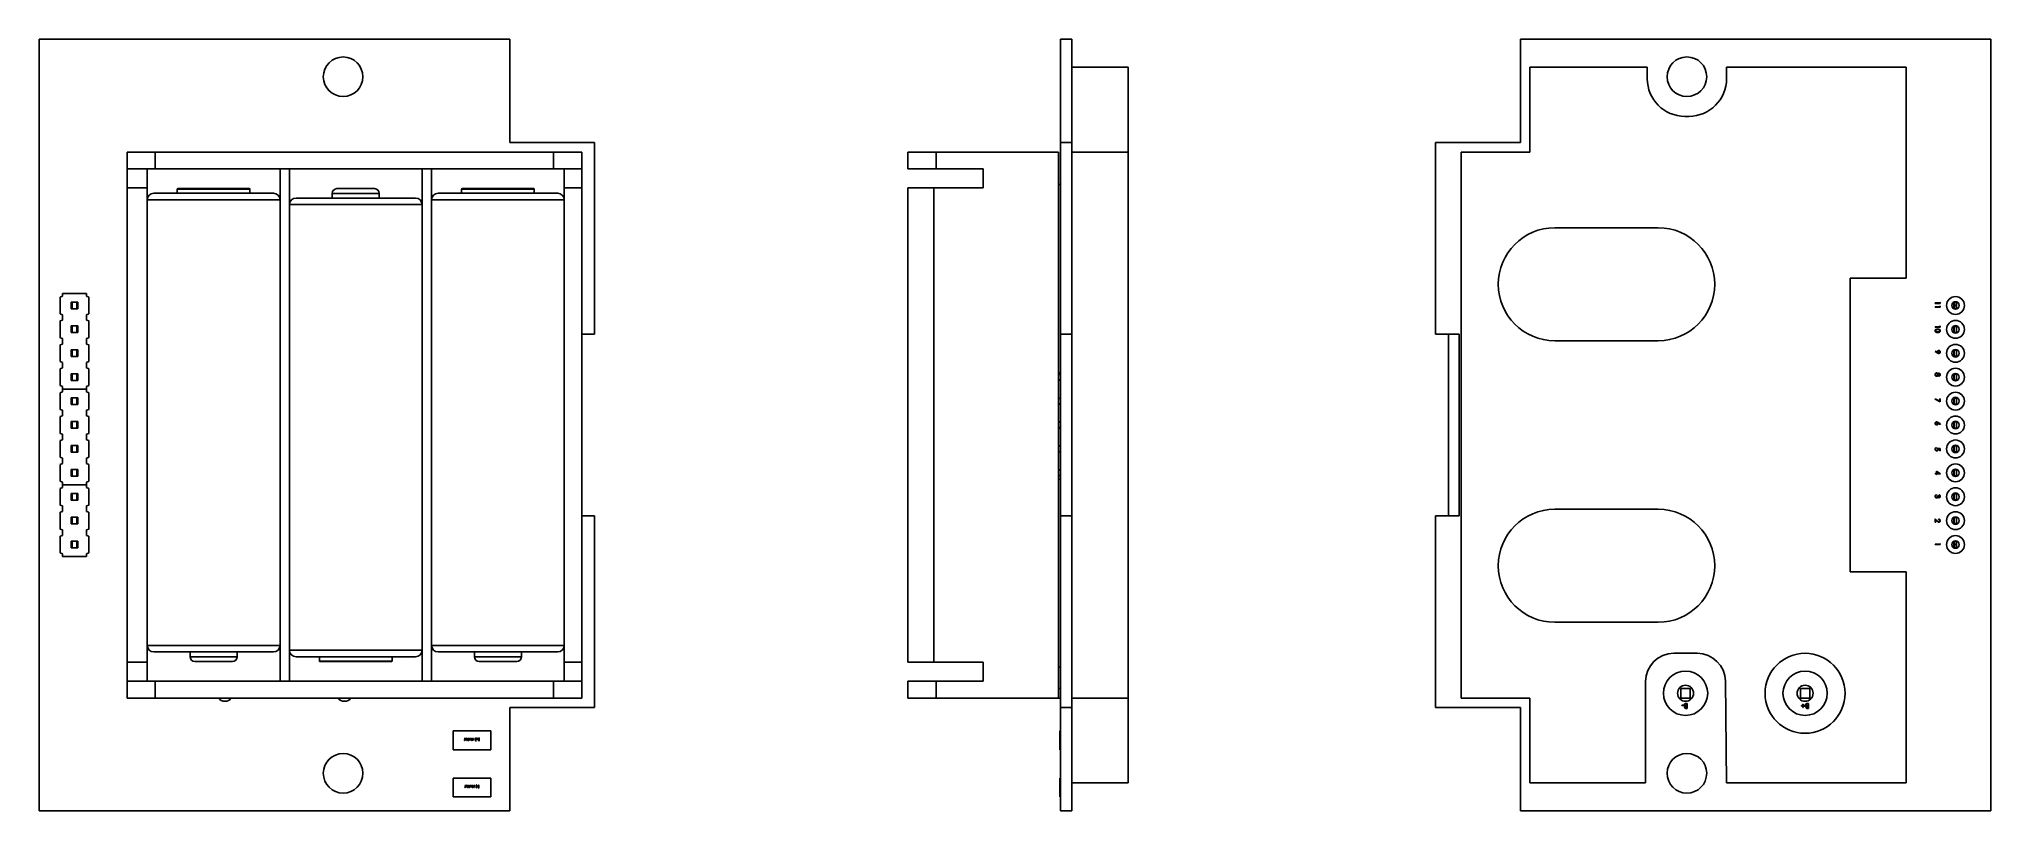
# Model space of a CAD drawing. Header units: millimetres. Extents: x 116 to 323, y 112 to 194.
import ezdxf

# ---------------------------------------------------------------- set-up
doc = ezdxf.new("R2010")
doc.units = ezdxf.units.MM

msp = doc.modelspace()

# ---------------------------------------------------------------- linework, layer by layer
at = {"color": 7, "linetype": 'Continuous', "lineweight": 25}
for p, q in [((165.68, 194.18), (115.68, 194.18)), ((115.68, 194.18), (115.68, 112.18)), ((165.68, 194.18), (165.68, 183.18)), ((225.39, 194.18), (224.19, 194.18)), ((224.19, 194.18), (224.19, 183.18)), ((225.39, 194.18), (225.39, 183.18)), ((273.06, 194.18), (273.06, 183.18)), ((273.06, 194.18), (323.06, 194.18)), ((323.06, 194.18), (323.06, 112.18)), ((231.39, 191.18), (225.39, 191.18)), ((231.39, 182.18), (231.39, 191.18)), ((274.06, 182.18), (274.06, 191.18)), ((274.06, 191.18), (286.54, 191.18)), ((286.54, 191.18), (286.54, 189.97)), ((294.97, 189.97), (294.97, 191.18)), ((294.97, 191.18), (314.06, 191.18)), ((314.06, 168.78), (314.06, 191.18)), ((290.54, 185.97), (290.97, 185.97)), ((165.68, 183.18), (174.68, 183.18)), ((174.68, 162.83), (174.68, 183.18)), ((225.39, 183.18), (224.19, 183.18)), ((224.19, 162.83), (224.19, 183.18)), ((225.39, 162.83), (225.39, 183.18)), ((264.06, 162.83), (264.06, 183.18)), ((273.06, 183.18), (264.06, 183.18)), ((125.03, 180.38), (125.03, 182.18)), ((125.03, 182.18), (128.03, 182.18)), ((128.03, 182.18), (128.03, 180.38)), ((170.33, 182.18), (128.03, 182.18)), ((170.33, 180.38), (170.33, 182.18)), ((170.33, 182.18), (173.33, 182.18)), ((173.33, 182.18), (173.33, 180.38)), ((207.99, 180.38), (207.99, 182.18)), ((207.99, 182.18), (210.99, 182.18)), ((210.99, 182.18), (210.99, 180.38)), ((210.99, 182.18), (223.99, 182.18)), ((223.99, 124.18), (223.99, 182.18)), ((231.39, 182.18), (225.39, 182.18)), ((231.39, 124.18), (231.39, 182.18)), ((266.76, 124.18), (266.76, 182.18)), ((266.76, 182.18), (274.06, 182.18)), ((128.03, 180.38), (125.03, 180.38)), ((125.03, 180.38), (125.03, 178.38)), ((125.03, 127.98), (125.03, 178.38)), ((125.03, 178.38), (127.18, 178.38)), ((127.18, 180.38), (127.18, 178.38)), ((127.18, 178.38), (127.18, 127.98)), ((128.03, 180.38), (170.33, 180.38)), ((141.28, 180.38), (141.28, 125.98)), ((142.28, 180.38), (142.28, 125.98)), ((156.38, 180.38), (156.38, 125.98)), ((157.38, 180.38), (157.38, 125.98)), ((173.33, 180.38), (170.33, 180.38)), ((171.48, 180.38), (171.48, 178.38)), ((171.48, 127.98), (171.48, 178.38)), ((171.48, 178.38), (173.33, 178.38)), ((173.33, 178.38), (173.33, 180.38)), ((173.33, 178.38), (173.33, 127.98)), ((210.99, 180.38), (207.99, 180.38)), ((207.99, 127.98), (207.99, 178.38)), ((207.99, 178.38), (210.76, 178.38)), ((210.76, 178.38), (210.76, 127.98)), ((215.99, 178.38), (210.76, 178.38)), ((210.99, 180.38), (215.99, 180.38)), ((215.99, 178.38), (215.99, 180.38)), ((223.99, 178.72), (224.19, 178.72)), ((141.28, 177.1), (127.18, 177.1)), ((127.88, 177.8), (140.58, 177.8)), ((130.37, 178.25), (130.37, 177.8)), ((138.09, 178.25), (130.37, 178.25)), ((130.42, 178.3), (138.04, 178.3)), ((138.09, 177.8), (138.09, 178.25)), ((141.28, 129.77), (141.28, 177.1)), ((142.28, 176.59), (142.28, 129.26)), ((149.33, 176.59), (142.28, 176.59)), ((142.98, 177.29), (149.33, 177.29)), ((146.83, 177.79), (146.83, 177.29)), ((149.33, 177.79), (146.83, 177.79)), ((147.33, 178.3), (147.33, 178.29)), ((147.33, 178.3), (151.33, 178.3)), ((147.33, 178.29), (149.33, 178.29)), ((149.33, 178.29), (151.33, 178.29)), ((151.83, 177.79), (149.33, 177.79)), ((149.33, 177.29), (155.68, 177.29)), ((156.38, 176.59), (149.33, 176.59)), ((151.33, 178.29), (151.33, 178.3)), ((151.83, 177.29), (151.83, 177.79)), ((156.38, 129.26), (156.38, 176.59)), ((157.38, 177.1), (157.38, 129.77)), ((164.43, 177.1), (157.38, 177.1)), ((158.08, 177.8), (164.43, 177.8)), ((160.57, 178.25), (160.57, 177.8)), ((164.43, 178.25), (160.57, 178.25)), ((160.62, 178.3), (164.43, 178.3)), ((164.43, 178.3), (168.24, 178.3)), ((168.29, 178.25), (164.43, 178.25)), ((164.43, 177.8), (170.78, 177.8)), ((171.48, 177.1), (164.43, 177.1)), ((168.29, 177.8), (168.29, 178.25)), ((287.71, 174.13), (276.71, 174.13)), ((308.11, 168.78), (314.06, 168.78)), ((308.11, 168.78), (308.11, 137.58)), ((118.18, 166.86), (117.92, 166.77)), ((117.92, 166.77), (117.92, 164.99)), ((118.18, 166.86), (118.18, 167.15)), ((120.72, 167.15), (118.18, 167.15)), ((119.8, 166.24), (119.09, 166.24)), ((119.09, 166.24), (119.09, 165.53)), ((119.19, 165.53), (119.19, 166.24)), ((119.7, 166.24), (119.7, 165.53)), ((119.8, 165.53), (119.8, 166.24)), ((120.72, 166.86), (120.72, 167.15)), ((120.97, 166.77), (120.72, 166.86)), ((120.97, 164.99), (120.97, 166.77)), ((317.13, 166.15), (317.61, 166.15)), ((317.13, 166.1), (317.13, 166.15)), ((317.66, 166.1), (317.13, 166.1)), ((317.61, 166.15), (317.61, 166.23)), ((317.61, 166.23), (317.66, 166.2)), ((317.66, 166.2), (317.66, 166.1)), ((319.04, 166.2), (319.12, 166.2)), ((319.12, 165.56), (319.12, 166.2)), ((319.16, 166.2), (319.12, 166.2)), ((319.16, 165.56), (319.16, 166.2)), ((319.41, 166.2), (319.16, 166.2)), ((319.41, 165.56), (319.41, 166.2)), ((117.92, 164.99), (118.18, 164.9)), ((118.18, 164.32), (117.92, 164.23)), ((117.92, 164.23), (117.92, 162.45)), ((118.18, 164.9), (118.18, 164.32)), ((119.09, 165.53), (119.8, 165.53)), ((120.72, 164.9), (120.97, 164.99)), ((120.72, 164.32), (120.72, 164.9)), ((120.97, 164.23), (120.72, 164.32)), ((120.97, 162.45), (120.97, 164.23)), ((317.13, 165.74), (317.61, 165.74)), ((317.13, 165.69), (317.13, 165.74)), ((317.66, 165.69), (317.13, 165.69)), ((317.61, 165.74), (317.61, 165.82)), ((317.61, 165.82), (317.66, 165.79)), ((317.66, 165.79), (317.66, 165.69)), ((319.12, 165.56), (319.04, 165.56)), ((319.12, 165.56), (319.16, 165.56)), ((319.41, 165.56), (319.16, 165.56)), ((117.92, 162.45), (118.18, 162.36)), ((118.18, 161.78), (117.92, 161.69)), ((118.18, 162.36), (118.18, 161.78)), ((119.8, 163.7), (119.09, 163.7)), ((119.09, 163.7), (119.09, 162.99)), ((119.09, 162.99), (119.8, 162.99)), ((119.19, 162.99), (119.19, 163.7)), ((119.7, 163.7), (119.7, 162.99)), ((119.8, 162.99), (119.8, 163.7)), ((120.72, 162.36), (120.97, 162.45)), ((120.72, 161.78), (120.72, 162.36)), ((120.97, 161.69), (120.72, 161.78)), ((174.68, 162.83), (173.33, 162.83)), ((224.19, 162.83), (225.39, 162.83)), ((224.19, 162.83), (224.19, 143.53)), ((225.39, 162.83), (225.39, 143.53)), ((264.06, 162.83), (266.56, 162.83)), ((265.41, 143.53), (265.41, 162.83)), ((266.56, 162.83), (266.56, 143.53)), ((276.71, 162.13), (287.71, 162.13)), ((317.13, 163.62), (317.61, 163.62)), ((317.13, 163.57), (317.13, 163.62)), ((317.66, 163.57), (317.13, 163.57)), ((317.61, 163.62), (317.61, 163.7)), ((317.61, 163.7), (317.66, 163.67)), ((317.66, 163.67), (317.66, 163.57)), ((319.04, 163.66), (319.12, 163.66)), ((319.12, 163.02), (319.04, 163.02)), ((319.12, 163.02), (319.12, 163.66)), ((319.16, 163.66), (319.12, 163.66)), ((319.12, 163.02), (319.16, 163.02)), ((319.16, 163.02), (319.16, 163.66)), ((319.41, 163.66), (319.16, 163.66)), ((319.41, 163.02), (319.16, 163.02)), ((319.41, 163.02), (319.41, 163.66)), ((117.92, 161.69), (117.92, 159.91)), ((117.92, 159.91), (118.18, 159.82)), ((118.18, 159.82), (118.18, 159.24)), ((119.8, 161.16), (119.09, 161.16)), ((119.09, 161.16), (119.09, 160.45)), ((119.09, 160.45), (119.8, 160.45)), ((119.19, 160.45), (119.19, 161.16)), ((119.7, 161.16), (119.7, 160.45)), ((119.8, 160.45), (119.8, 161.16)), ((120.72, 159.82), (120.97, 159.91)), ((120.72, 159.24), (120.72, 159.82)), ((120.97, 159.91), (120.97, 161.69)), ((317.12, 161), (317.15, 161.04)), ((317.36, 160.84), (317.12, 161)), ((317.15, 161.04), (317.36, 160.89)), ((319.04, 161.12), (319.12, 161.12)), ((319.12, 160.48), (319.04, 160.48)), ((319.12, 160.48), (319.12, 161.12)), ((319.16, 161.12), (319.12, 161.12)), ((319.12, 160.48), (319.16, 160.48)), ((319.16, 160.48), (319.16, 161.12)), ((319.41, 161.12), (319.16, 161.12)), ((319.41, 160.48), (319.16, 160.48)), ((319.41, 160.48), (319.41, 161.12)), ((118.18, 159.24), (117.92, 159.15)), ((117.92, 159.15), (117.92, 157.37)), ((119.8, 158.62), (119.09, 158.62)), ((119.09, 158.62), (119.09, 157.91)), ((119.09, 157.91), (119.8, 157.91)), ((119.19, 157.91), (119.19, 158.62)), ((119.7, 158.62), (119.7, 157.91)), ((119.8, 157.91), (119.8, 158.62)), ((120.97, 159.15), (120.72, 159.24)), ((120.97, 157.37), (120.97, 159.15)), ((223.99, 158.72), (224.19, 158.72)), ((223.99, 158.58), (224.15, 158.58)), ((224.19, 158.51), (223.99, 158.56)), ((223.99, 157.96), (224.19, 158.02)), ((224.15, 157.94), (223.99, 157.94)), ((224.19, 158.58), (224.15, 158.58)), ((224.15, 158.52), (224.15, 158.58)), ((224.15, 157.94), (224.15, 158.01)), ((224.15, 157.94), (224.19, 157.94)), ((319.04, 158.58), (319.12, 158.58)), ((319.12, 157.94), (319.04, 157.94)), ((319.12, 157.94), (319.12, 158.58)), ((319.16, 158.58), (319.12, 158.58)), ((319.12, 157.94), (319.16, 157.94)), ((319.41, 158.58), (319.16, 158.58)), ((319.16, 157.94), (319.16, 158.58)), ((319.41, 157.94), (319.16, 157.94)), ((319.41, 157.94), (319.41, 158.58)), ((117.92, 157.37), (118.18, 157.28)), ((118.18, 156.7), (117.92, 156.61)), ((117.92, 156.61), (117.92, 154.83)), ((118.18, 157.28), (118.18, 156.99)), ((120.72, 156.99), (118.18, 156.99)), ((118.18, 156.7), (118.18, 156.99)), ((119.8, 156.08), (119.09, 156.08)), ((119.09, 156.08), (119.09, 155.37)), ((119.19, 155.37), (119.19, 156.08)), ((119.7, 156.08), (119.7, 155.37)), ((119.8, 155.37), (119.8, 156.08)), ((120.72, 157.28), (120.97, 157.37)), ((120.72, 157.28), (120.72, 156.99)), ((120.72, 156.7), (120.72, 156.99)), ((120.97, 156.61), (120.72, 156.7)), ((120.97, 154.83), (120.97, 156.61)), ((223.99, 156.04), (224.15, 156.04)), ((224.19, 155.97), (223.99, 156.02)), ((224.19, 156.04), (224.15, 156.04)), ((224.15, 155.98), (224.15, 156.04)), ((317.12, 155.91), (317.14, 155.95)), ((317.66, 155.63), (317.12, 155.91)), ((317.14, 155.95), (317.61, 155.71)), ((317.61, 155.71), (317.61, 155.96)), ((317.61, 155.96), (317.66, 155.96)), ((317.66, 155.96), (317.66, 155.63)), ((319.04, 156.04), (319.12, 156.04)), ((319.12, 155.4), (319.12, 156.04)), ((319.16, 156.04), (319.12, 156.04)), ((319.16, 155.4), (319.16, 156.04)), ((319.41, 156.04), (319.16, 156.04)), ((319.41, 155.4), (319.41, 156.04)), ((117.92, 154.83), (118.18, 154.74)), ((118.18, 154.16), (117.92, 154.07)), ((117.92, 154.07), (117.92, 152.29)), ((118.18, 154.74), (118.18, 154.16)), ((119.09, 155.37), (119.8, 155.37)), ((119.8, 153.54), (119.09, 153.54)), ((119.09, 153.54), (119.09, 152.83)), ((119.19, 152.83), (119.19, 153.54)), ((119.7, 153.54), (119.7, 152.83)), ((119.8, 152.83), (119.8, 153.54)), ((120.72, 154.74), (120.97, 154.83)), ((120.72, 154.16), (120.72, 154.74)), ((120.97, 154.07), (120.72, 154.16)), ((120.97, 152.29), (120.97, 154.07)), ((223.99, 155.42), (224.19, 155.48)), ((224.15, 155.4), (223.99, 155.4)), ((223.99, 153.5), (224.15, 153.5)), ((224.19, 153.43), (223.99, 153.48)), ((224.15, 155.4), (224.15, 155.47)), ((224.15, 155.4), (224.19, 155.4)), ((224.19, 153.5), (224.15, 153.5)), ((224.15, 153.44), (224.15, 153.5)), ((319.12, 155.4), (319.04, 155.4)), ((319.04, 153.5), (319.12, 153.5)), ((319.12, 155.4), (319.16, 155.4)), ((319.12, 152.86), (319.12, 153.5)), ((319.16, 153.5), (319.12, 153.5)), ((319.41, 155.4), (319.16, 155.4)), ((319.16, 152.86), (319.16, 153.5)), ((319.41, 153.5), (319.16, 153.5)), ((319.41, 152.86), (319.41, 153.5)), ((117.92, 152.29), (118.18, 152.2)), ((118.18, 151.62), (117.92, 151.53)), ((117.92, 151.53), (117.92, 149.75)), ((118.18, 152.2), (118.18, 151.62)), ((119.09, 152.83), (119.8, 152.83)), ((120.72, 152.2), (120.97, 152.29)), ((120.72, 151.62), (120.72, 152.2)), ((120.97, 151.53), (120.72, 151.62)), ((120.97, 149.75), (120.97, 151.53)), ((223.99, 152.88), (224.19, 152.94)), ((224.15, 152.86), (223.99, 152.86)), ((224.15, 152.86), (224.15, 152.93)), ((224.15, 152.86), (224.19, 152.86)), ((317.65, 153.25), (317.43, 153.39)), ((317.44, 153.45), (317.68, 153.29)), ((317.68, 153.29), (317.65, 153.25)), ((319.12, 152.86), (319.04, 152.86)), ((319.12, 152.86), (319.16, 152.86)), ((319.41, 152.86), (319.16, 152.86)), ((117.92, 149.75), (118.18, 149.66)), ((118.18, 149.66), (118.18, 149.08)), ((119.8, 151), (119.09, 151)), ((119.09, 151), (119.09, 150.29)), ((119.09, 150.29), (119.8, 150.29)), ((119.19, 150.29), (119.19, 151)), ((119.7, 151), (119.7, 150.29)), ((119.8, 150.29), (119.8, 151)), ((120.72, 149.66), (120.97, 149.75)), ((120.72, 149.08), (120.72, 149.66)), ((223.99, 150.96), (224.15, 150.96)), ((224.19, 150.89), (223.99, 150.94)), ((223.99, 150.34), (224.19, 150.4)), ((224.15, 150.32), (223.99, 150.32)), ((224.19, 150.96), (224.15, 150.96)), ((224.15, 150.9), (224.15, 150.96)), ((224.15, 150.32), (224.15, 150.39)), ((224.15, 150.32), (224.19, 150.32)), ((317.27, 150.78), (317.27, 150.73)), ((317.4, 150.72), (317.66, 150.67)), ((317.61, 150.63), (317.47, 150.66)), ((317.61, 150.45), (317.61, 150.63)), ((317.66, 150.45), (317.61, 150.45)), ((317.66, 150.67), (317.66, 150.45)), ((319.04, 150.96), (319.12, 150.96)), ((319.12, 150.32), (319.04, 150.32)), ((319.12, 150.32), (319.12, 150.96)), ((319.16, 150.96), (319.12, 150.96)), ((319.12, 150.32), (319.16, 150.32)), ((319.41, 150.96), (319.16, 150.96)), ((319.16, 150.32), (319.16, 150.96)), ((319.41, 150.32), (319.16, 150.32)), ((319.41, 150.32), (319.41, 150.96)), ((118.18, 149.08), (117.92, 148.99)), ((117.92, 148.99), (117.92, 147.21)), ((119.8, 148.46), (119.09, 148.46)), ((119.09, 148.46), (119.09, 147.75)), ((119.09, 147.75), (119.8, 147.75)), ((119.19, 147.75), (119.19, 148.46)), ((119.7, 148.46), (119.7, 147.75)), ((119.8, 147.75), (119.8, 148.46)), ((120.97, 148.99), (120.72, 149.08)), ((120.97, 147.21), (120.97, 148.99)), ((223.99, 148.42), (224.15, 148.42)), ((224.19, 148.35), (223.99, 148.4)), ((223.99, 147.8), (224.19, 147.86)), ((224.15, 147.78), (223.99, 147.78)), ((223.99, 147.44), (224.19, 147.44)), ((224.19, 148.42), (224.15, 148.42)), ((224.15, 148.36), (224.15, 148.42)), ((224.15, 147.78), (224.15, 147.85)), ((224.15, 147.78), (224.19, 147.78)), ((317.13, 148.04), (317.26, 148.04)), ((317.13, 147.99), (317.13, 148.04)), ((317.26, 147.99), (317.13, 147.99)), ((317.26, 148.04), (317.26, 148.29)), ((317.26, 148.29), (317.68, 148)), ((317.26, 147.93), (317.26, 147.99)), ((317.31, 147.93), (317.26, 147.93)), ((317.54, 148.04), (317.31, 148.2)), ((317.31, 148.2), (317.31, 148.04)), ((317.31, 148.04), (317.54, 148.04)), ((317.31, 147.99), (317.31, 147.93)), ((317.68, 147.99), (317.31, 147.99)), ((317.68, 148), (317.68, 147.99)), ((319.04, 148.42), (319.12, 148.42)), ((319.12, 147.78), (319.04, 147.78)), ((319.12, 147.78), (319.12, 148.42)), ((319.16, 148.42), (319.12, 148.42)), ((319.12, 147.78), (319.16, 147.78)), ((319.16, 147.78), (319.16, 148.42)), ((319.41, 148.42), (319.16, 148.42)), ((319.41, 147.78), (319.16, 147.78)), ((319.41, 147.78), (319.41, 148.42)), ((117.92, 147.21), (118.18, 147.12)), ((118.18, 146.54), (117.92, 146.45)), ((117.92, 146.45), (117.92, 144.67)), ((118.18, 147.12), (118.18, 146.83)), ((118.18, 146.83), (120.72, 146.83)), ((118.18, 146.54), (118.18, 146.83)), ((119.8, 145.92), (119.09, 145.92)), ((119.09, 145.92), (119.09, 145.21)), ((119.09, 145.21), (119.8, 145.21)), ((119.19, 145.21), (119.19, 145.92)), ((119.7, 145.92), (119.7, 145.21)), ((119.8, 145.21), (119.8, 145.92)), ((120.72, 147.12), (120.97, 147.21)), ((120.72, 147.12), (120.72, 146.83)), ((120.72, 146.54), (120.72, 146.83)), ((120.97, 146.45), (120.72, 146.54)), ((120.97, 144.67), (120.97, 146.45)), ((317.28, 145.79), (317.28, 145.74)), ((317.4, 145.64), (317.45, 145.64)), ((317.54, 145.72), (317.54, 145.77)), ((319.04, 145.88), (319.12, 145.88)), ((319.12, 145.24), (319.04, 145.24)), ((319.12, 145.24), (319.12, 145.88)), ((319.16, 145.88), (319.12, 145.88)), ((319.12, 145.24), (319.16, 145.24)), ((319.16, 145.24), (319.16, 145.88)), ((319.41, 145.88), (319.16, 145.88)), ((319.41, 145.24), (319.16, 145.24)), ((319.41, 145.24), (319.41, 145.88)), ((117.92, 144.67), (118.18, 144.58)), ((118.18, 144), (117.92, 143.91)), ((117.92, 143.91), (117.92, 142.13)), ((118.18, 144.58), (118.18, 144)), ((119.8, 143.38), (119.09, 143.38)), ((119.09, 143.38), (119.09, 142.67)), ((119.19, 142.67), (119.19, 143.38)), ((119.7, 143.38), (119.7, 142.67)), ((119.8, 142.67), (119.8, 143.38)), ((120.72, 144.58), (120.97, 144.67)), ((120.72, 144), (120.72, 144.58)), ((120.97, 143.91), (120.72, 144)), ((120.97, 142.13), (120.97, 143.91)), ((173.33, 143.53), (174.68, 143.53)), ((174.68, 123.18), (174.68, 143.53)), ((225.39, 143.53), (224.19, 143.53)), ((224.19, 123.18), (224.19, 143.53)), ((225.39, 123.18), (225.39, 143.53)), ((264.06, 123.18), (264.06, 143.53)), ((266.56, 143.53), (264.06, 143.53)), ((287.71, 144.23), (276.71, 144.23)), ((317.13, 143.21), (317.35, 143)), ((317.13, 142.85), (317.13, 143.21)), ((317.5, 143.14), (317.5, 143.18)), ((319.04, 143.34), (319.12, 143.34)), ((319.12, 142.7), (319.12, 143.34)), ((319.16, 143.34), (319.12, 143.34)), ((319.41, 143.34), (319.16, 143.34)), ((319.16, 142.7), (319.16, 143.34)), ((319.41, 142.7), (319.41, 143.34)), ((117.92, 142.13), (118.18, 142.04)), ((118.18, 141.46), (117.92, 141.37)), ((117.92, 141.37), (117.92, 139.59)), ((118.18, 142.04), (118.18, 141.46)), ((119.09, 142.67), (119.8, 142.67)), ((120.72, 142.04), (120.97, 142.13)), ((120.72, 141.46), (120.72, 142.04)), ((120.97, 141.37), (120.72, 141.46)), ((120.97, 139.59), (120.97, 141.37)), ((317.19, 142.85), (317.13, 142.85)), ((317.19, 143.09), (317.19, 142.85)), ((317.33, 142.96), (317.19, 143.09)), ((319.12, 142.7), (319.04, 142.7)), ((319.12, 142.7), (319.16, 142.7)), ((319.41, 142.7), (319.16, 142.7)), ((117.92, 139.59), (118.18, 139.5)), ((118.18, 139.5), (118.18, 139.21)), ((120.72, 139.21), (118.18, 139.21)), ((119.8, 140.84), (119.09, 140.84)), ((119.09, 140.84), (119.09, 140.13)), ((119.09, 140.13), (119.8, 140.13)), ((119.19, 140.13), (119.19, 140.84)), ((119.7, 140.84), (119.7, 140.13)), ((119.8, 140.13), (119.8, 140.84)), ((120.72, 139.5), (120.97, 139.59)), ((120.72, 139.21), (120.72, 139.5)), ((317.13, 140.52), (317.61, 140.52)), ((317.13, 140.47), (317.13, 140.52)), ((317.66, 140.47), (317.13, 140.47)), ((317.61, 140.52), (317.61, 140.6)), ((317.61, 140.6), (317.66, 140.57)), ((317.66, 140.57), (317.66, 140.47)), ((319.04, 140.8), (319.12, 140.8)), ((319.12, 140.16), (319.04, 140.16)), ((319.12, 140.16), (319.12, 140.8)), ((319.16, 140.8), (319.12, 140.8)), ((319.12, 140.16), (319.16, 140.16)), ((319.16, 140.16), (319.16, 140.8)), ((319.41, 140.8), (319.16, 140.8)), ((319.41, 140.16), (319.16, 140.16)), ((319.41, 140.16), (319.41, 140.8)), ((308.11, 137.58), (314.06, 137.58)), ((314.06, 137.58), (314.06, 115.18)), ((276.71, 132.23), (287.71, 132.23)), ((127.18, 129.77), (133.78, 129.77)), ((133.82, 129.07), (127.88, 129.07)), ((131.73, 129.07), (131.73, 128.57)), ((133.78, 129.77), (141.28, 129.77)), ((140.58, 129.07), (133.82, 129.07)), ((136.73, 128.57), (136.73, 129.07)), ((142.28, 129.26), (156.38, 129.26)), ((157.38, 129.77), (171.48, 129.77)), ((170.78, 129.07), (158.08, 129.07)), ((161.93, 129.07), (161.93, 128.57)), ((166.93, 128.57), (166.93, 129.07)), ((291.84, 128.93), (289.36, 128.93)), ((127.18, 127.98), (125.03, 127.98)), ((125.03, 127.98), (125.03, 125.98)), ((127.18, 127.98), (127.18, 125.98)), ((131.73, 128.57), (134.07, 128.57)), ((132.23, 128.07), (132.23, 128.06)), ((134.1, 128.07), (132.23, 128.07)), ((136.23, 128.06), (132.23, 128.06)), ((134.07, 128.57), (136.73, 128.57)), ((136.23, 128.07), (134.1, 128.07)), ((136.23, 128.06), (136.23, 128.07)), ((155.68, 128.56), (142.98, 128.56)), ((145.47, 128.56), (145.47, 128.11)), ((145.47, 128.11), (153.19, 128.11)), ((153.14, 128.06), (145.52, 128.06)), ((153.19, 128.11), (153.19, 128.56)), ((161.93, 128.57), (166.93, 128.57)), ((162.43, 128.07), (162.43, 128.06)), ((166.43, 128.07), (162.43, 128.07)), ((166.43, 128.06), (162.43, 128.06)), ((166.43, 128.06), (166.43, 128.07)), ((173.33, 127.98), (171.48, 127.98)), ((171.48, 125.98), (171.48, 127.98)), ((173.33, 125.98), (173.33, 127.98)), ((210.76, 127.98), (207.99, 127.98)), ((210.76, 127.98), (215.99, 127.98)), ((215.99, 125.98), (215.99, 127.98)), ((223.99, 127.44), (224.19, 127.44)), ((125.03, 124.18), (125.03, 125.98)), ((125.03, 125.98), (128.03, 125.98)), ((128.03, 125.98), (128.03, 124.18)), ((170.33, 125.98), (128.03, 125.98)), ((170.33, 124.18), (170.33, 125.98)), ((170.33, 125.98), (173.33, 125.98)), ((173.33, 125.98), (173.33, 124.18)), ((207.99, 124.18), (207.99, 125.98)), ((207.99, 125.98), (210.99, 125.98)), ((210.99, 125.98), (210.99, 124.18)), ((215.99, 125.98), (210.99, 125.98)), ((224.19, 125.18), (223.99, 125.18)), ((286.36, 125.93), (286.36, 115.18)), ((290.11, 125.18), (290.11, 124.18)), ((291.11, 125.18), (290.11, 125.18)), ((291.11, 124.18), (291.11, 125.18)), ((294.84, 125.97), (294.97, 115.18)), ((302.81, 125.18), (302.81, 124.18)), ((303.81, 125.18), (302.81, 125.18)), ((303.81, 124.18), (303.81, 125.18)), ((128.03, 124.18), (125.03, 124.18)), ((128.03, 124.18), (170.33, 124.18)), ((174.68, 123.18), (165.68, 123.18)), ((165.68, 123.18), (165.68, 112.18)), ((173.33, 124.18), (170.33, 124.18)), ((210.99, 124.18), (207.99, 124.18)), ((210.99, 124.18), (223.99, 124.18)), ((224.19, 124.18), (223.99, 124.18)), ((225.39, 123.18), (224.19, 123.18)), ((224.19, 123.18), (224.19, 112.18)), ((231.39, 124.18), (225.39, 124.18)), ((225.39, 123.18), (225.39, 112.18)), ((231.39, 115.18), (231.39, 124.18)), ((264.06, 123.18), (273.06, 123.18)), ((274.06, 124.18), (266.76, 124.18)), ((273.06, 123.18), (273.06, 112.18)), ((274.06, 115.18), (274.06, 124.18)), ((290.11, 124.18), (289.92, 124.18)), ((290.11, 124.18), (291.11, 124.18)), ((290.41, 123.43), (290.21, 123.43)), ((290.21, 123.43), (290.21, 123.38)), ((290.21, 123.38), (290.41, 123.38)), ((290.41, 123.38), (290.41, 123.43)), ((290.78, 123.61), (290.64, 123.61)), ((290.67, 123.55), (290.73, 123.55)), ((290.73, 123.13), (290.67, 123.13)), ((290.68, 123.08), (290.78, 123.08)), ((290.73, 123.36), (290.7, 123.36)), ((290.7, 123.3), (290.73, 123.3)), ((290.73, 123.55), (290.73, 123.36)), ((290.73, 123.3), (290.73, 123.13)), ((290.78, 123.08), (290.78, 123.61)), ((291.3, 124.18), (291.11, 124.18)), ((302.81, 124.18), (302.62, 124.18)), ((302.81, 124.18), (303.81, 124.18)), ((303.08, 123.37), (302.92, 123.37)), ((302.92, 123.37), (302.92, 123.32)), ((302.92, 123.32), (303.08, 123.32)), ((303.12, 123.52), (303.08, 123.52)), ((303.08, 123.52), (303.08, 123.37)), ((303.08, 123.32), (303.08, 123.17)), ((303.08, 123.17), (303.12, 123.17)), ((303.12, 123.37), (303.12, 123.52)), ((303.28, 123.37), (303.12, 123.37)), ((303.12, 123.17), (303.12, 123.32)), ((303.12, 123.32), (303.28, 123.32)), ((303.28, 123.32), (303.28, 123.37)), ((303.67, 123.61), (303.53, 123.61)), ((303.56, 123.55), (303.63, 123.55)), ((303.63, 123.13), (303.56, 123.13)), ((303.57, 123.08), (303.67, 123.08)), ((303.59, 123.3), (303.63, 123.3)), ((303.63, 123.36), (303.6, 123.36)), ((303.63, 123.55), (303.63, 123.36)), ((303.63, 123.3), (303.63, 123.13)), ((303.67, 123.08), (303.67, 123.61)), ((304, 124.18), (303.81, 124.18)), ((159.68, 120.68), (159.68, 118.68)), ((163.68, 120.68), (159.68, 120.68)), ((163.68, 118.68), (163.68, 120.68)), ((224.14, 118.68), (224.14, 120.68)), ((224.14, 120.68), (224.19, 120.68)), ((159.68, 118.68), (163.68, 118.68)), ((160.87, 119.68), (160.91, 119.95)), ((160.9, 119.68), (160.87, 119.68)), ((160.92, 119.87), (160.9, 119.68)), ((160.91, 119.95), (160.91, 119.95)), ((160.91, 119.95), (161.02, 119.73)), ((161.02, 119.68), (160.92, 119.87)), ((161.02, 119.73), (161.13, 119.95)), ((161.12, 119.87), (161.02, 119.68)), ((161.02, 119.68), (161.02, 119.68)), ((161.14, 119.68), (161.12, 119.87)), ((161.13, 119.95), (161.17, 119.68)), ((161.13, 119.95), (161.13, 119.95)), ((161.17, 119.68), (161.14, 119.68)), ((161.45, 119.85), (161.45, 119.87)), ((161.45, 119.87), (161.48, 119.87)), ((161.48, 119.85), (161.45, 119.85)), ((161.48, 119.87), (161.48, 119.95)), ((161.48, 119.95), (161.5, 119.95)), ((161.48, 119.68), (161.48, 119.85)), ((161.5, 119.68), (161.48, 119.68)), ((161.5, 119.95), (161.5, 119.87)), ((161.5, 119.87), (161.54, 119.87)), ((161.54, 119.85), (161.5, 119.85)), ((161.5, 119.85), (161.5, 119.68)), ((161.54, 119.87), (161.54, 119.85)), ((161.82, 119.87), (161.84, 119.87)), ((161.82, 119.68), (161.82, 119.87)), ((161.84, 119.68), (161.82, 119.68)), ((161.84, 119.87), (161.84, 119.85)), ((161.84, 119.75), (161.84, 119.68)), ((161.91, 119.87), (161.89, 119.85)), ((162.08, 119.96), (162.11, 119.96)), ((162.11, 119.61), (162.08, 119.61)), ((162.17, 119.82), (162.24, 119.82)), ((162.17, 119.8), (162.17, 119.82)), ((162.24, 119.8), (162.17, 119.8)), ((162.24, 119.82), (162.24, 119.9)), ((162.24, 119.9), (162.27, 119.9)), ((162.24, 119.72), (162.24, 119.8)), ((162.27, 119.72), (162.24, 119.72)), ((162.27, 119.9), (162.27, 119.82)), ((162.27, 119.82), (162.34, 119.82)), ((162.34, 119.8), (162.27, 119.8)), ((162.27, 119.8), (162.27, 119.72)), ((162.34, 119.82), (162.34, 119.8)), ((162.39, 119.96), (162.42, 119.96)), ((162.42, 119.61), (162.39, 119.61)), ((224.14, 118.68), (224.19, 118.68)), ((163.68, 115.68), (159.68, 115.68)), ((159.68, 115.68), (159.68, 113.68)), ((160.97, 114.95), (160.93, 114.68)), ((160.93, 114.68), (160.96, 114.68)), ((160.96, 114.68), (160.98, 114.87)), ((161.08, 114.73), (160.97, 114.95)), ((160.97, 114.95), (160.97, 114.95)), ((160.98, 114.87), (161.08, 114.68)), ((161.19, 114.95), (161.08, 114.73)), ((161.08, 114.68), (161.18, 114.87)), ((161.08, 114.68), (161.08, 114.68)), ((161.18, 114.87), (161.21, 114.68)), ((161.23, 114.68), (161.19, 114.95)), ((161.19, 114.95), (161.19, 114.95)), ((161.21, 114.68), (161.23, 114.68)), ((161.54, 114.87), (161.51, 114.87)), ((161.51, 114.87), (161.51, 114.85)), ((161.51, 114.85), (161.54, 114.85)), ((161.56, 114.95), (161.54, 114.95)), ((161.54, 114.95), (161.54, 114.87)), ((161.54, 114.85), (161.54, 114.68)), ((161.54, 114.68), (161.56, 114.68)), ((161.56, 114.87), (161.56, 114.95)), ((161.6, 114.87), (161.56, 114.87)), ((161.56, 114.68), (161.56, 114.85)), ((161.56, 114.85), (161.6, 114.85)), ((161.6, 114.85), (161.6, 114.87)), ((161.9, 114.87), (161.88, 114.87)), ((161.88, 114.87), (161.88, 114.68)), ((161.88, 114.68), (161.9, 114.68)), ((161.9, 114.85), (161.9, 114.87)), ((161.9, 114.68), (161.9, 114.75)), ((161.96, 114.85), (161.97, 114.87)), ((162.18, 114.96), (162.14, 114.96)), ((162.14, 114.61), (162.17, 114.61)), ((162.32, 114.8), (162.22, 114.8)), ((162.22, 114.8), (162.22, 114.77)), ((162.22, 114.77), (162.32, 114.77)), ((162.32, 114.77), (162.32, 114.8)), ((162.35, 114.61), (162.38, 114.61)), ((162.38, 114.96), (162.36, 114.96)), ((163.68, 113.68), (163.68, 115.68)), ((224.14, 115.68), (224.19, 115.68)), ((224.14, 113.68), (224.14, 115.68)), ((231.39, 115.18), (225.39, 115.18)), ((274.06, 115.18), (286.36, 115.18)), ((314.06, 115.18), (294.97, 115.18)), ((115.68, 112.18), (165.68, 112.18)), ((159.68, 113.68), (163.68, 113.68)), ((224.14, 113.68), (224.19, 113.68)), ((225.39, 112.18), (224.19, 112.18)), ((323.06, 112.18), (273.06, 112.18))]:
    msp.add_line(p, q, dxfattribs=at)
for centre, radius in [((147.98, 190.18), 2.1), ((290.76, 190.18), 2.1), ((319.29, 165.88), 0.95), ((319.29, 165.88), 0.4), ((319.29, 165.88), 0.05), ((319.29, 163.34), 0.95), ((319.29, 163.34), 0.4), ((319.29, 160.8), 0.95), ((319.29, 160.8), 0.4), ((319.29, 158.26), 0.95), ((319.29, 158.26), 0.4), ((319.29, 155.72), 0.95), ((319.29, 155.72), 0.4), ((319.29, 153.18), 0.95), ((319.29, 153.18), 0.4), ((319.29, 150.64), 0.95), ((319.29, 150.64), 0.4), ((319.29, 148.1), 0.95), ((319.29, 148.1), 0.4), ((319.29, 145.56), 0.95), ((319.29, 145.56), 0.4), ((319.29, 143.02), 0.95), ((319.29, 143.02), 0.4), ((319.29, 140.48), 0.95), ((319.29, 140.48), 0.4), ((319.29, 140.48), 0.05), ((303.31, 124.68), 4.25), ((290.61, 124.68), 2.35), ((303.31, 124.68), 2.35), ((290.61, 124.68), 0.85), ((303.31, 124.68), 0.85), ((147.98, 116.18), 2.1), ((290.76, 116.18), 2.1)]:
    msp.add_circle(centre, radius, dxfattribs=at)
for centre, radius, start, end in [((290.54, 189.97), 4, 180, 270), ((290.97, 189.97), 4, 270, 0), ((127.88, 177.1), 0.7, 90, 180), ((130.42, 178.25), 0.05, 90, 180), ((138.04, 178.25), 0.05, 0, 90), ((140.58, 177.1), 0.7, 0, 90), ((142.98, 176.59), 0.7, 90, 180), ((147.33, 177.79), 0.5, 90, 180), ((151.33, 177.79), 0.5, 0, 90), ((155.68, 176.59), 0.7, 0, 90), ((158.08, 177.1), 0.7, 90, 180), ((160.62, 178.25), 0.05, 90, 180), ((168.24, 178.25), 0.05, 0, 90), ((170.78, 177.1), 0.7, 0, 90), ((276.71, 168.13), 6, 90, 270), ((287.71, 168.13), 6, 270, 90), ((276.71, 138.23), 6, 90, 270), ((287.71, 138.23), 6, 270, 90), ((127.88, 129.77), 0.7, 180, 270), ((140.58, 129.77), 0.7, 270, 0), ((142.98, 129.26), 0.7, 180, 270), ((155.68, 129.26), 0.7, 270, 0), ((158.08, 129.77), 0.7, 180, 270), ((170.78, 129.77), 0.7, 270, 0), ((289.36, 125.93), 3, 90, 180), ((291.84, 125.93), 3, 0.6917, 90), ((132.23, 128.57), 0.5, 180, 270), ((136.23, 128.57), 0.5, 270, 0), ((145.52, 128.11), 0.05, 180, 270), ((153.14, 128.11), 0.05, 270, 0), ((162.43, 128.57), 0.5, 180, 270), ((166.43, 128.57), 0.5, 270, 0), ((135.43, 124.68), 0.85, 216.0319, 323.9681), ((148.13, 124.68), 0.85, 216.0319, 323.9681)]:
    msp.add_arc(centre, radius, start, end, dxfattribs=at)
for points, knots in [([(317.12, 163.2), (317.12, 163.21), (317.12, 163.24), (317.15, 163.3), (317.24, 163.37), (317.34, 163.37), (317.4, 163.37)], [0, 0, 0, 0, 0.1255507, 0.25109, 0.5002501, 1, 1, 1, 1]), ([(317.4, 163.01), (317.34, 163.02), (317.24, 163.02), (317.15, 163.09), (317.12, 163.15), (317.12, 163.18), (317.12, 163.2)], [0, 0, 0, 0, 0.499407, 0.748743, 0.874372, 1, 1, 1, 1]), ([(317.4, 163.33), (317.35, 163.32), (317.28, 163.32), (317.2, 163.27), (317.18, 163.23), (317.18, 163.21), (317.18, 163.19)], [0, 0, 0, 0, 0.500291, 0.749086, 0.874606, 1, 1, 1, 1]), ([(317.18, 163.19), (317.18, 163.18), (317.18, 163.15), (317.21, 163.11), (317.25, 163.09), (317.27, 163.08)], [0, 0, 0, 0, 0.280257, 0.560781, 1, 1, 1, 1]), ([(317.27, 163.08), (317.29, 163.07), (317.33, 163.06), (317.38, 163.06), (317.4, 163.06)], [0, 0, 0, 0, 0.559599, 1, 1, 1, 1]), ([(317.4, 163.37), (317.46, 163.37), (317.54, 163.37), (317.62, 163.32), (317.65, 163.28), (317.67, 163.24), (317.68, 163.21), (317.68, 163.2)], [0, 0, 0, 0, 0.498702, 0.624177, 0.749467, 0.874745, 1, 1, 1, 1]), ([(317.62, 163.19), (317.62, 163.21), (317.62, 163.23), (317.6, 163.26), (317.57, 163.29), (317.51, 163.32), (317.45, 163.32), (317.4, 163.33)], [0, 0, 0, 0, 0.125139, 0.250418, 0.375519, 0.500847, 1, 1, 1, 1]), ([(317.68, 163.2), (317.68, 163.18), (317.67, 163.15), (317.65, 163.09), (317.56, 163.02), (317.46, 163.02), (317.4, 163.01)], [0, 0, 0, 0, 0.1256, 0.251197, 0.500581, 1, 1, 1, 1]), ([(317.4, 163.06), (317.45, 163.06), (317.52, 163.07), (317.59, 163.11), (317.62, 163.16), (317.62, 163.18), (317.62, 163.19)], [0, 0, 0, 0, 0.500072, 0.749021, 0.874598, 1, 1, 1, 1]), ([(317.36, 160.95), (317.36, 160.97), (317.37, 161.02), (317.41, 161.07), (317.46, 161.11), (317.5, 161.11), (317.52, 161.11)], [0, 0, 0, 0, 0.279814, 0.559489, 0.779635, 1, 1, 1, 1]), ([(317.36, 160.89), (317.36, 160.9), (317.36, 160.92), (317.36, 160.94), (317.36, 160.95)], [0, 0, 0, 0, 0.559944, 1, 1, 1, 1]), ([(317.51, 160.78), (317.5, 160.78), (317.46, 160.78), (317.42, 160.8), (317.39, 160.82), (317.37, 160.83), (317.36, 160.84)], [0, 0, 0, 0, 0.339295, 0.559425, 0.779695, 1, 1, 1, 1]), ([(317.52, 161.06), (317.5, 161.06), (317.47, 161.05), (317.43, 161.02), (317.42, 160.98), (317.41, 160.95), (317.41, 160.94)], [0, 0, 0, 0, 0.278472, 0.558424, 0.779098, 1, 1, 1, 1]), ([(317.41, 160.94), (317.41, 160.92), (317.42, 160.89), (317.44, 160.85), (317.48, 160.83), (317.51, 160.83), (317.52, 160.83)], [0, 0, 0, 0, 0.2803193, 0.5595299, 0.7797528, 1, 1, 1, 1]), ([(317.68, 160.94), (317.67, 160.92), (317.67, 160.87), (317.63, 160.81), (317.57, 160.78), (317.53, 160.78), (317.51, 160.78)], [0, 0, 0, 0, 0.27973, 0.559163, 0.779612, 1, 1, 1, 1]), ([(317.52, 161.11), (317.54, 161.11), (317.59, 161.1), (317.64, 161.05), (317.67, 161), (317.68, 160.96), (317.68, 160.94)], [0, 0, 0, 0, 0.279538, 0.558851, 0.779452, 1, 1, 1, 1]), ([(317.62, 160.94), (317.62, 160.96), (317.62, 160.99), (317.59, 161.03), (317.56, 161.06), (317.53, 161.06), (317.52, 161.06)], [0, 0, 0, 0, 0.280092, 0.560011, 0.780131, 1, 1, 1, 1]), ([(317.52, 160.83), (317.53, 160.83), (317.57, 160.83), (317.6, 160.87), (317.62, 160.91), (317.62, 160.93), (317.62, 160.94)], [0, 0, 0, 0, 0.278722, 0.558569, 0.779171, 1, 1, 1, 1]), ([(317.12, 158.53), (317.12, 158.56), (317.13, 158.61), (317.17, 158.67), (317.22, 158.71), (317.26, 158.71), (317.28, 158.71)], [0, 0, 0, 0, 0.280545, 0.559269, 0.779816, 1, 1, 1, 1]), ([(317.18, 158.39), (317.16, 158.42), (317.12, 158.46), (317.12, 158.51), (317.12, 158.53)], [0, 0, 0, 0, 0.557758, 1, 1, 1, 1]), ([(317.28, 158.67), (317.27, 158.66), (317.23, 158.66), (317.18, 158.61), (317.18, 158.56), (317.18, 158.53)], [0, 0, 0, 0, 0.279833, 0.560198, 1, 1, 1, 1]), ([(317.18, 158.53), (317.18, 158.52), (317.18, 158.48), (317.21, 158.43), (317.24, 158.41), (317.27, 158.4), (317.29, 158.4)], [0, 0, 0, 0, 0.280602, 0.559962, 0.78018, 1, 1, 1, 1]), ([(317.29, 158.35), (317.27, 158.36), (317.23, 158.36), (317.19, 158.38), (317.18, 158.39)], [0, 0, 0, 0, 0.559346, 1, 1, 1, 1]), ([(317.28, 158.71), (317.3, 158.71), (317.34, 158.71), (317.39, 158.67), (317.42, 158.63), (317.43, 158.61)], [0, 0, 0, 0, 0.279987, 0.559901, 1, 1, 1, 1]), ([(317.4, 158.53), (317.4, 158.55), (317.39, 158.59), (317.36, 158.63), (317.33, 158.66), (317.3, 158.66), (317.28, 158.67)], [0, 0, 0, 0, 0.280283, 0.560138, 0.780298, 1, 1, 1, 1]), ([(317.29, 158.4), (317.31, 158.4), (317.34, 158.41), (317.38, 158.45), (317.4, 158.49), (317.4, 158.52), (317.4, 158.53)], [0, 0, 0, 0, 0.278303, 0.558509, 0.779146, 1, 1, 1, 1]), ([(317.43, 158.46), (317.41, 158.43), (317.39, 158.38), (317.33, 158.36), (317.3, 158.35), (317.29, 158.35)], [0, 0, 0, 0, 0.558271, 0.779089, 1, 1, 1, 1]), ([(317.43, 158.61), (317.44, 158.63), (317.47, 158.66), (317.51, 158.68), (317.53, 158.68), (317.54, 158.69)], [0, 0, 0, 0, 0.557752, 0.778932, 1, 1, 1, 1]), ([(317.54, 158.38), (317.53, 158.38), (317.5, 158.38), (317.46, 158.41), (317.44, 158.44), (317.43, 158.46)], [0, 0, 0, 0, 0.280159, 0.560243, 1, 1, 1, 1]), ([(317.54, 158.64), (317.53, 158.64), (317.5, 158.63), (317.47, 158.6), (317.46, 158.57), (317.45, 158.54), (317.45, 158.53)], [0, 0, 0, 0, 0.277721, 0.558224, 0.779072, 1, 1, 1, 1]), ([(317.45, 158.53), (317.45, 158.52), (317.46, 158.49), (317.48, 158.46), (317.51, 158.43), (317.53, 158.43), (317.54, 158.43)], [0, 0, 0, 0, 0.280237, 0.5601454, 0.7804348, 1, 1, 1, 1]), ([(317.54, 158.69), (317.56, 158.68), (317.61, 158.67), (317.65, 158.63), (317.67, 158.58), (317.68, 158.55), (317.68, 158.53)], [0, 0, 0, 0, 0.2788058, 0.5584573, 0.7791595, 1, 1, 1, 1]), ([(317.62, 158.53), (317.62, 158.55), (317.62, 158.58), (317.6, 158.61), (317.57, 158.63), (317.55, 158.64), (317.54, 158.64)], [0, 0, 0, 0, 0.280651, 0.560566, 0.78062, 1, 1, 1, 1]), ([(317.68, 158.53), (317.67, 158.51), (317.67, 158.47), (317.64, 158.42), (317.59, 158.39), (317.56, 158.38), (317.54, 158.38)], [0, 0, 0, 0, 0.279929, 0.559623, 0.779946, 1, 1, 1, 1]), ([(317.54, 158.43), (317.56, 158.43), (317.58, 158.44), (317.62, 158.48), (317.62, 158.51), (317.62, 158.53)], [0, 0, 0, 0, 0.278971, 0.559919, 1, 1, 1, 1]), ([(317.12, 153.35), (317.12, 153.37), (317.13, 153.42), (317.17, 153.47), (317.23, 153.5), (317.26, 153.51), (317.28, 153.51)], [0, 0, 0, 0, 0.27967, 0.559085, 0.779558, 1, 1, 1, 1]), ([(317.28, 153.51), (317.3, 153.51), (317.33, 153.5), (317.37, 153.49), (317.4, 153.47), (317.43, 153.46), (317.44, 153.45)], [0, 0, 0, 0, 0.339374, 0.559486, 0.779731, 1, 1, 1, 1]), ([(317.28, 153.18), (317.26, 153.18), (317.21, 153.19), (317.16, 153.24), (317.13, 153.29), (317.12, 153.33), (317.12, 153.35)], [0, 0, 0, 0, 0.279631, 0.55896, 0.779478, 1, 1, 1, 1]), ([(317.28, 153.46), (317.26, 153.46), (317.23, 153.45), (317.2, 153.42), (317.18, 153.38), (317.18, 153.36), (317.18, 153.34)], [0, 0, 0, 0, 0.279059, 0.55882, 0.779303, 1, 1, 1, 1]), ([(317.18, 153.34), (317.18, 153.33), (317.18, 153.3), (317.21, 153.26), (317.24, 153.23), (317.27, 153.23), (317.28, 153.23)], [0, 0, 0, 0, 0.280018, 0.559853, 0.779987, 1, 1, 1, 1]), ([(317.39, 153.35), (317.38, 153.37), (317.38, 153.4), (317.35, 153.43), (317.32, 153.46), (317.29, 153.46), (317.28, 153.46)], [0, 0, 0, 0, 0.280127, 0.559515, 0.779719, 1, 1, 1, 1]), ([(317.28, 153.23), (317.3, 153.23), (317.33, 153.24), (317.36, 153.27), (317.38, 153.31), (317.38, 153.34), (317.39, 153.35)], [0, 0, 0, 0, 0.278754, 0.558605, 0.779147, 1, 1, 1, 1]), ([(317.44, 153.34), (317.44, 153.32), (317.43, 153.27), (317.39, 153.22), (317.34, 153.19), (317.3, 153.18), (317.28, 153.18)], [0, 0, 0, 0, 0.279638, 0.559326, 0.779527, 1, 1, 1, 1]), ([(317.43, 153.39), (317.44, 153.38), (317.44, 153.37), (317.44, 153.35), (317.44, 153.34)], [0, 0, 0, 0, 0.55991, 1, 1, 1, 1]), ([(317.12, 150.62), (317.12, 150.64), (317.13, 150.68), (317.17, 150.74), (317.22, 150.77), (317.25, 150.77), (317.27, 150.78)], [0, 0, 0, 0, 0.2796245, 0.5590192, 0.7793803, 1, 1, 1, 1]), ([(317.31, 150.43), (317.28, 150.44), (317.23, 150.44), (317.16, 150.49), (317.13, 150.55), (317.12, 150.6), (317.12, 150.62)], [0, 0, 0, 0, 0.279864, 0.559271, 0.779424, 1, 1, 1, 1]), ([(317.27, 150.73), (317.26, 150.73), (317.23, 150.72), (317.2, 150.69), (317.18, 150.65), (317.18, 150.63), (317.18, 150.61)], [0, 0, 0, 0, 0.2800502, 0.5591657, 0.7795831, 1, 1, 1, 1]), ([(317.18, 150.61), (317.18, 150.59), (317.18, 150.55), (317.22, 150.51), (317.26, 150.48), (317.29, 150.48), (317.31, 150.48)], [0, 0, 0, 0, 0.279617, 0.559357, 0.779559, 1, 1, 1, 1]), ([(317.31, 150.48), (317.33, 150.48), (317.36, 150.49), (317.4, 150.52), (317.42, 150.56), (317.43, 150.59), (317.43, 150.61)], [0, 0, 0, 0, 0.279539, 0.5586168, 0.7790473, 1, 1, 1, 1]), ([(317.48, 150.6), (317.48, 150.57), (317.47, 150.52), (317.42, 150.47), (317.37, 150.44), (317.33, 150.43), (317.31, 150.43)], [0, 0, 0, 0, 0.279688, 0.559025, 0.779292, 1, 1, 1, 1]), ([(317.43, 150.61), (317.42, 150.63), (317.42, 150.67), (317.41, 150.71), (317.4, 150.72)], [0, 0, 0, 0, 0.559416, 1, 1, 1, 1]), ([(317.47, 150.66), (317.47, 150.65), (317.48, 150.63), (317.48, 150.61), (317.48, 150.6)], [0, 0, 0, 0, 0.560064, 1, 1, 1, 1]), ([(317.12, 145.61), (317.12, 145.64), (317.13, 145.68), (317.17, 145.74), (317.22, 145.77), (317.26, 145.78), (317.28, 145.79)], [0, 0, 0, 0, 0.279886, 0.558979, 0.779263, 1, 1, 1, 1]), ([(317.29, 145.43), (317.27, 145.43), (317.21, 145.44), (317.16, 145.49), (317.13, 145.55), (317.12, 145.59), (317.12, 145.61)], [0, 0, 0, 0, 0.279304, 0.558838, 0.779277, 1, 1, 1, 1]), ([(317.2, 145.7), (317.19, 145.68), (317.18, 145.66), (317.18, 145.62), (317.18, 145.61)], [0, 0, 0, 0, 0.558748, 1, 1, 1, 1]), ([(317.18, 145.61), (317.18, 145.59), (317.18, 145.56), (317.21, 145.51), (317.24, 145.48), (317.27, 145.48), (317.29, 145.48)], [0, 0, 0, 0, 0.2805991, 0.5601509, 0.7803026, 1, 1, 1, 1]), ([(317.28, 145.74), (317.26, 145.74), (317.23, 145.73), (317.21, 145.71), (317.2, 145.7)], [0, 0, 0, 0, 0.560694, 1, 1, 1, 1]), ([(317.29, 145.48), (317.3, 145.48), (317.31, 145.48), (317.35, 145.49), (317.39, 145.54), (317.4, 145.6), (317.4, 145.64)], [0, 0, 0, 0, 0.125587, 0.251191, 0.500605, 1, 1, 1, 1]), ([(317.39, 145.46), (317.37, 145.45), (317.34, 145.43), (317.31, 145.43), (317.29, 145.43)], [0, 0, 0, 0, 0.559419, 1, 1, 1, 1]), ([(317.43, 145.52), (317.42, 145.5), (317.41, 145.48), (317.39, 145.47), (317.39, 145.46)], [0, 0, 0, 0, 0.559795, 1, 1, 1, 1]), ([(317.54, 145.46), (317.53, 145.46), (317.5, 145.46), (317.46, 145.48), (317.44, 145.5), (317.43, 145.52)], [0, 0, 0, 0, 0.280508, 0.560792, 1, 1, 1, 1]), ([(317.45, 145.64), (317.46, 145.61), (317.46, 145.56), (317.49, 145.52), (317.52, 145.5), (317.53, 145.5), (317.54, 145.5)], [0, 0, 0, 0, 0.4994185, 0.749016, 0.8745437, 1, 1, 1, 1]), ([(317.54, 145.77), (317.56, 145.76), (317.6, 145.75), (317.65, 145.71), (317.67, 145.66), (317.68, 145.63), (317.68, 145.61)], [0, 0, 0, 0, 0.280288, 0.55968, 0.779747, 1, 1, 1, 1]), ([(317.62, 145.61), (317.62, 145.62), (317.62, 145.65), (317.59, 145.69), (317.56, 145.71), (317.54, 145.72)], [0, 0, 0, 0, 0.280636, 0.560364, 1, 1, 1, 1]), ([(317.54, 145.5), (317.55, 145.51), (317.58, 145.51), (317.62, 145.55), (317.62, 145.59), (317.62, 145.61)], [0, 0, 0, 0, 0.278859, 0.560074, 1, 1, 1, 1]), ([(317.68, 145.61), (317.67, 145.59), (317.67, 145.55), (317.64, 145.49), (317.59, 145.46), (317.56, 145.46), (317.54, 145.46)], [0, 0, 0, 0, 0.280085, 0.559868, 0.780099, 1, 1, 1, 1]), ([(317.5, 143.18), (317.53, 143.18), (317.58, 143.18), (317.64, 143.13), (317.67, 143.07), (317.68, 143.03), (317.68, 143.01)], [0, 0, 0, 0, 0.280029, 0.559515, 0.779668, 1, 1, 1, 1]), ([(317.62, 143.01), (317.62, 143.03), (317.62, 143.07), (317.58, 143.11), (317.54, 143.13), (317.51, 143.14), (317.5, 143.14)], [0, 0, 0, 0, 0.279699, 0.558847, 0.779176, 1, 1, 1, 1]), ([(317.52, 142.85), (317.5, 142.85), (317.46, 142.86), (317.39, 142.9), (317.35, 142.94), (317.33, 142.96)], [0, 0, 0, 0, 0.2792879, 0.5591538, 1, 1, 1, 1]), ([(317.35, 143), (317.38, 142.97), (317.42, 142.94), (317.47, 142.9), (317.5, 142.9), (317.52, 142.9)], [0, 0, 0, 0, 0.560717, 0.780532, 1, 1, 1, 1]), ([(317.52, 142.9), (317.53, 142.9), (317.56, 142.91), (317.6, 142.94), (317.62, 142.98), (317.62, 143), (317.62, 143.01)], [0, 0, 0, 0, 0.279126, 0.558978, 0.77935, 1, 1, 1, 1]), ([(317.68, 143.01), (317.67, 142.99), (317.67, 142.94), (317.63, 142.89), (317.58, 142.86), (317.54, 142.85), (317.52, 142.85)], [0, 0, 0, 0, 0.27989, 0.559224, 0.779582, 1, 1, 1, 1]), ([(290.64, 123.61), (290.62, 123.6), (290.57, 123.6), (290.51, 123.56), (290.48, 123.51), (290.47, 123.47), (290.47, 123.46)], [0, 0, 0, 0, 0.280474, 0.559721, 0.779831, 1, 1, 1, 1]), ([(290.47, 123.46), (290.47, 123.44), (290.47, 123.41), (290.51, 123.35), (290.55, 123.33), (290.57, 123.32)], [0, 0, 0, 0, 0.280831, 0.561268, 1, 1, 1, 1]), ([(290.57, 123.32), (290.56, 123.31), (290.54, 123.3), (290.52, 123.26), (290.51, 123.23), (290.51, 123.21)], [0, 0, 0, 0, 0.280552, 0.560953, 1, 1, 1, 1]), ([(290.51, 123.21), (290.51, 123.19), (290.52, 123.14), (290.58, 123.08), (290.64, 123.08), (290.68, 123.08)], [0, 0, 0, 0, 0.2800821, 0.5595266, 1, 1, 1, 1]), ([(290.52, 123.46), (290.52, 123.46), (290.52, 123.48), (290.53, 123.51), (290.58, 123.55), (290.63, 123.55), (290.67, 123.55)], [0, 0, 0, 0, 0.125595, 0.251228, 0.50063, 1, 1, 1, 1]), ([(290.6, 123.36), (290.59, 123.37), (290.57, 123.37), (290.54, 123.4), (290.52, 123.43), (290.52, 123.45), (290.52, 123.46)], [0, 0, 0, 0, 0.28048, 0.560301, 0.780144, 1, 1, 1, 1]), ([(290.56, 123.21), (290.56, 123.22), (290.56, 123.23), (290.57, 123.26), (290.59, 123.27), (290.63, 123.3), (290.67, 123.3), (290.7, 123.3)], [0, 0, 0, 0, 0.125255, 0.250555, 0.375928, 0.501357, 1, 1, 1, 1]), ([(290.67, 123.13), (290.64, 123.13), (290.61, 123.13), (290.58, 123.16), (290.56, 123.18), (290.56, 123.2), (290.56, 123.21)], [0, 0, 0, 0, 0.499348, 0.625062, 0.7507, 1, 1, 1, 1]), ([(290.7, 123.36), (290.68, 123.36), (290.65, 123.36), (290.62, 123.36), (290.6, 123.36)], [0, 0, 0, 0, 0.560203, 1, 1, 1, 1]), ([(303.53, 123.61), (303.51, 123.6), (303.46, 123.6), (303.4, 123.56), (303.37, 123.51), (303.36, 123.47), (303.36, 123.46)], [0, 0, 0, 0, 0.280474, 0.559721, 0.779831, 1, 1, 1, 1]), ([(303.36, 123.46), (303.36, 123.44), (303.37, 123.41), (303.4, 123.35), (303.44, 123.33), (303.46, 123.32)], [0, 0, 0, 0, 0.280831, 0.561268, 1, 1, 1, 1]), ([(303.46, 123.32), (303.45, 123.31), (303.43, 123.3), (303.41, 123.26), (303.4, 123.23), (303.4, 123.21)], [0, 0, 0, 0, 0.280552, 0.560953, 1, 1, 1, 1]), ([(303.4, 123.21), (303.41, 123.19), (303.41, 123.14), (303.48, 123.08), (303.53, 123.08), (303.57, 123.08)], [0, 0, 0, 0, 0.280082, 0.559527, 1, 1, 1, 1]), ([(303.41, 123.46), (303.41, 123.46), (303.41, 123.48), (303.43, 123.51), (303.47, 123.55), (303.52, 123.55), (303.56, 123.55)], [0, 0, 0, 0, 0.125595, 0.251228, 0.50063, 1, 1, 1, 1]), ([(303.5, 123.36), (303.48, 123.37), (303.46, 123.37), (303.43, 123.4), (303.41, 123.43), (303.41, 123.45), (303.41, 123.46)], [0, 0, 0, 0, 0.28048, 0.560301, 0.780144, 1, 1, 1, 1]), ([(303.45, 123.21), (303.45, 123.22), (303.45, 123.23), (303.46, 123.26), (303.48, 123.27), (303.52, 123.3), (303.56, 123.3), (303.59, 123.3)], [0, 0, 0, 0, 0.125255, 0.250555, 0.375928, 0.501357, 1, 1, 1, 1]), ([(303.56, 123.13), (303.54, 123.13), (303.5, 123.13), (303.47, 123.16), (303.45, 123.18), (303.45, 123.2), (303.45, 123.21)], [0, 0, 0, 0, 0.499348, 0.625062, 0.7507, 1, 1, 1, 1]), ([(303.6, 123.36), (303.58, 123.36), (303.54, 123.36), (303.51, 123.36), (303.5, 123.36)], [0, 0, 0, 0, 0.560203, 1, 1, 1, 1]), ([(161.21, 119.78), (161.21, 119.79), (161.21, 119.82), (161.23, 119.84), (161.24, 119.85)], [0, 0, 0, 0, 0.559297, 1, 1, 1, 1]), ([(161.31, 119.68), (161.29, 119.68), (161.26, 119.68), (161.23, 119.71), (161.21, 119.74), (161.21, 119.77), (161.21, 119.78)], [0, 0, 0, 0, 0.279776, 0.559179, 0.779592, 1, 1, 1, 1]), ([(161.31, 119.85), (161.3, 119.85), (161.27, 119.85), (161.25, 119.83), (161.23, 119.8), (161.23, 119.79), (161.23, 119.78)], [0, 0, 0, 0, 0.279489, 0.559266, 0.779563, 1, 1, 1, 1]), ([(161.23, 119.78), (161.23, 119.77), (161.24, 119.74), (161.26, 119.72), (161.28, 119.7), (161.3, 119.7), (161.31, 119.7)], [0, 0, 0, 0, 0.279618, 0.559167, 0.779512, 1, 1, 1, 1]), ([(161.24, 119.85), (161.25, 119.86), (161.27, 119.87), (161.3, 119.88), (161.31, 119.88)], [0, 0, 0, 0, 0.5588803, 1, 1, 1, 1]), ([(161.31, 119.88), (161.32, 119.88), (161.35, 119.87), (161.37, 119.85), (161.38, 119.85)], [0, 0, 0, 0, 0.559182, 1, 1, 1, 1]), ([(161.39, 119.78), (161.38, 119.79), (161.38, 119.81), (161.36, 119.84), (161.34, 119.85), (161.32, 119.85), (161.31, 119.85)], [0, 0, 0, 0, 0.279589, 0.559385, 0.779646, 1, 1, 1, 1]), ([(161.31, 119.7), (161.32, 119.7), (161.34, 119.71), (161.37, 119.73), (161.38, 119.75), (161.38, 119.77), (161.39, 119.78)], [0, 0, 0, 0, 0.279745, 0.559113, 0.779606, 1, 1, 1, 1]), ([(161.41, 119.78), (161.41, 119.76), (161.4, 119.73), (161.38, 119.7), (161.34, 119.68), (161.32, 119.68), (161.31, 119.68)], [0, 0, 0, 0, 0.279521, 0.559381, 0.779507, 1, 1, 1, 1]), ([(161.38, 119.85), (161.39, 119.83), (161.41, 119.81), (161.41, 119.79), (161.41, 119.78)], [0, 0, 0, 0, 0.559216, 1, 1, 1, 1]), ([(161.57, 119.78), (161.58, 119.79), (161.58, 119.82), (161.59, 119.84), (161.6, 119.85)], [0, 0, 0, 0, 0.559297, 1, 1, 1, 1]), ([(161.68, 119.68), (161.66, 119.68), (161.63, 119.68), (161.6, 119.71), (161.58, 119.74), (161.58, 119.77), (161.57, 119.78)], [0, 0, 0, 0, 0.279776, 0.559179, 0.779592, 1, 1, 1, 1]), ([(161.6, 119.85), (161.61, 119.86), (161.63, 119.87), (161.66, 119.88), (161.68, 119.88)], [0, 0, 0, 0, 0.55888, 1, 1, 1, 1]), ([(161.68, 119.85), (161.66, 119.85), (161.64, 119.85), (161.62, 119.83), (161.6, 119.8), (161.6, 119.79), (161.6, 119.78)], [0, 0, 0, 0, 0.279489, 0.559266, 0.779563, 1, 1, 1, 1]), ([(161.6, 119.78), (161.6, 119.77), (161.6, 119.74), (161.62, 119.72), (161.65, 119.7), (161.67, 119.7), (161.68, 119.7)], [0, 0, 0, 0, 0.279618, 0.559167, 0.779512, 1, 1, 1, 1]), ([(161.68, 119.88), (161.69, 119.88), (161.72, 119.87), (161.74, 119.85), (161.75, 119.85)], [0, 0, 0, 0, 0.559182, 1, 1, 1, 1]), ([(161.75, 119.78), (161.75, 119.79), (161.75, 119.81), (161.73, 119.84), (161.7, 119.85), (161.68, 119.85), (161.68, 119.85)], [0, 0, 0, 0, 0.279589, 0.559385, 0.779646, 1, 1, 1, 1]), ([(161.68, 119.7), (161.69, 119.7), (161.71, 119.71), (161.73, 119.73), (161.75, 119.75), (161.75, 119.77), (161.75, 119.78)], [0, 0, 0, 0, 0.279745, 0.559113, 0.779606, 1, 1, 1, 1]), ([(161.78, 119.78), (161.77, 119.76), (161.77, 119.73), (161.74, 119.7), (161.71, 119.68), (161.69, 119.68), (161.68, 119.68)], [0, 0, 0, 0, 0.279521, 0.559381, 0.779507, 1, 1, 1, 1]), ([(161.75, 119.85), (161.76, 119.83), (161.77, 119.81), (161.77, 119.79), (161.78, 119.78)], [0, 0, 0, 0, 0.559216, 1, 1, 1, 1]), ([(161.84, 119.85), (161.85, 119.85), (161.86, 119.87), (161.87, 119.88), (161.88, 119.88), (161.89, 119.88)], [0, 0, 0, 0, 0.558841, 0.779474, 1, 1, 1, 1]), ([(161.88, 119.85), (161.88, 119.85), (161.87, 119.85), (161.85, 119.83), (161.85, 119.82), (161.84, 119.81)], [0, 0, 0, 0, 0.278435, 0.558783, 1, 1, 1, 1]), ([(161.84, 119.81), (161.84, 119.8), (161.84, 119.78), (161.84, 119.76), (161.84, 119.75)], [0, 0, 0, 0, 0.559637, 1, 1, 1, 1]), ([(161.89, 119.85), (161.89, 119.85), (161.89, 119.85), (161.88, 119.85), (161.88, 119.85)], [0, 0, 0, 0, 0.560396, 1, 1, 1, 1]), ([(161.89, 119.88), (161.89, 119.88), (161.9, 119.88), (161.9, 119.87), (161.91, 119.87)], [0, 0, 0, 0, 0.559243, 1, 1, 1, 1]), ([(162.05, 119.77), (162.05, 119.81), (162.06, 119.87), (162.08, 119.93), (162.08, 119.96)], [0, 0, 0, 0, 0.55999, 1, 1, 1, 1]), ([(162.08, 119.61), (162.08, 119.62), (162.07, 119.65), (162.06, 119.7), (162.05, 119.73), (162.05, 119.76), (162.05, 119.77)], [0, 0, 0, 0, 0.339761, 0.559827, 0.779912, 1, 1, 1, 1]), ([(162.11, 119.96), (162.11, 119.94), (162.09, 119.9), (162.08, 119.86), (162.08, 119.81), (162.08, 119.79), (162.08, 119.77)], [0, 0, 0, 0, 0.339752, 0.559826, 0.779915, 1, 1, 1, 1]), ([(162.08, 119.77), (162.08, 119.74), (162.08, 119.68), (162.1, 119.63), (162.11, 119.61)], [0, 0, 0, 0, 0.560054, 1, 1, 1, 1]), ([(162.42, 119.79), (162.42, 119.82), (162.42, 119.88), (162.4, 119.93), (162.39, 119.96)], [0, 0, 0, 0, 0.560054, 1, 1, 1, 1]), ([(162.39, 119.61), (162.39, 119.63), (162.41, 119.66), (162.42, 119.71), (162.42, 119.75), (162.42, 119.77), (162.42, 119.79)], [0, 0, 0, 0, 0.339726, 0.559815, 0.779911, 1, 1, 1, 1]), ([(162.42, 119.96), (162.42, 119.94), (162.43, 119.91), (162.44, 119.87), (162.45, 119.83), (162.45, 119.8), (162.45, 119.79)], [0, 0, 0, 0, 0.33973, 0.559811, 0.779905, 1, 1, 1, 1]), ([(162.45, 119.79), (162.45, 119.76), (162.44, 119.69), (162.42, 119.63), (162.42, 119.61)], [0, 0, 0, 0, 0.559987, 1, 1, 1, 1]), ([(161.3, 114.85), (161.29, 114.83), (161.27, 114.81), (161.27, 114.79), (161.27, 114.78)], [0, 0, 0, 0, 0.559244, 1, 1, 1, 1]), ([(161.27, 114.78), (161.27, 114.76), (161.28, 114.73), (161.3, 114.7), (161.34, 114.68), (161.36, 114.68), (161.37, 114.68)], [0, 0, 0, 0, 0.279517, 0.559375, 0.779505, 1, 1, 1, 1]), ([(161.29, 114.78), (161.29, 114.79), (161.3, 114.81), (161.32, 114.84), (161.34, 114.85), (161.36, 114.85), (161.37, 114.85)], [0, 0, 0, 0, 0.279588, 0.559369, 0.779643, 1, 1, 1, 1]), ([(161.37, 114.7), (161.36, 114.7), (161.34, 114.71), (161.31, 114.73), (161.3, 114.75), (161.29, 114.77), (161.29, 114.78)], [0, 0, 0, 0, 0.2797663, 0.5591653, 0.7796144, 1, 1, 1, 1]), ([(161.37, 114.88), (161.35, 114.88), (161.33, 114.87), (161.31, 114.85), (161.3, 114.85)], [0, 0, 0, 0, 0.559228, 1, 1, 1, 1]), ([(161.44, 114.85), (161.43, 114.86), (161.41, 114.87), (161.38, 114.88), (161.37, 114.88)], [0, 0, 0, 0, 0.558872, 1, 1, 1, 1]), ([(161.37, 114.85), (161.38, 114.85), (161.4, 114.85), (161.43, 114.83), (161.44, 114.8), (161.45, 114.79), (161.45, 114.78)], [0, 0, 0, 0, 0.279461, 0.559302, 0.779578, 1, 1, 1, 1]), ([(161.37, 114.68), (161.38, 114.68), (161.41, 114.68), (161.45, 114.71), (161.47, 114.74), (161.47, 114.77), (161.47, 114.78)], [0, 0, 0, 0, 0.279757, 0.5591931, 0.7795982, 1, 1, 1, 1]), ([(161.45, 114.78), (161.44, 114.77), (161.44, 114.74), (161.42, 114.72), (161.4, 114.7), (161.38, 114.7), (161.37, 114.7)], [0, 0, 0, 0, 0.279588, 0.559161, 0.779534, 1, 1, 1, 1]), ([(161.47, 114.78), (161.47, 114.79), (161.47, 114.82), (161.45, 114.84), (161.44, 114.85)], [0, 0, 0, 0, 0.55931, 1, 1, 1, 1]), ([(161.66, 114.85), (161.65, 114.83), (161.64, 114.81), (161.64, 114.79), (161.64, 114.78)], [0, 0, 0, 0, 0.559244, 1, 1, 1, 1]), ([(161.64, 114.78), (161.64, 114.76), (161.64, 114.73), (161.67, 114.7), (161.7, 114.68), (161.72, 114.68), (161.74, 114.68)], [0, 0, 0, 0, 0.2795171, 0.559375, 0.7795047, 1, 1, 1, 1]), ([(161.74, 114.88), (161.72, 114.88), (161.69, 114.87), (161.67, 114.85), (161.66, 114.85)], [0, 0, 0, 0, 0.559228, 1, 1, 1, 1]), ([(161.66, 114.78), (161.66, 114.79), (161.66, 114.81), (161.68, 114.84), (161.71, 114.85), (161.73, 114.85), (161.74, 114.85)], [0, 0, 0, 0, 0.279588, 0.559369, 0.779643, 1, 1, 1, 1]), ([(161.74, 114.7), (161.72, 114.7), (161.7, 114.71), (161.68, 114.73), (161.66, 114.75), (161.66, 114.77), (161.66, 114.78)], [0, 0, 0, 0, 0.2797663, 0.5591653, 0.7796144, 1, 1, 1, 1]), ([(161.81, 114.85), (161.8, 114.86), (161.78, 114.87), (161.75, 114.88), (161.74, 114.88)], [0, 0, 0, 0, 0.558872, 1, 1, 1, 1]), ([(161.74, 114.85), (161.75, 114.85), (161.77, 114.85), (161.79, 114.83), (161.81, 114.8), (161.81, 114.79), (161.81, 114.78)], [0, 0, 0, 0, 0.279461, 0.559302, 0.779578, 1, 1, 1, 1]), ([(161.74, 114.68), (161.75, 114.68), (161.78, 114.68), (161.81, 114.71), (161.83, 114.74), (161.84, 114.77), (161.84, 114.78)], [0, 0, 0, 0, 0.279757, 0.559193, 0.779598, 1, 1, 1, 1]), ([(161.81, 114.78), (161.81, 114.77), (161.81, 114.74), (161.79, 114.72), (161.76, 114.7), (161.74, 114.7), (161.74, 114.7)], [0, 0, 0, 0, 0.279588, 0.559161, 0.779534, 1, 1, 1, 1]), ([(161.84, 114.78), (161.83, 114.79), (161.83, 114.82), (161.82, 114.84), (161.81, 114.85)], [0, 0, 0, 0, 0.5593102, 1, 1, 1, 1]), ([(161.95, 114.88), (161.94, 114.88), (161.93, 114.88), (161.91, 114.86), (161.91, 114.85), (161.9, 114.85)], [0, 0, 0, 0, 0.279687, 0.559701, 1, 1, 1, 1]), ([(161.9, 114.81), (161.91, 114.82), (161.91, 114.84), (161.93, 114.85), (161.94, 114.85), (161.94, 114.85)], [0, 0, 0, 0, 0.558914, 0.77995, 1, 1, 1, 1]), ([(161.9, 114.75), (161.9, 114.76), (161.9, 114.78), (161.9, 114.8), (161.9, 114.81)], [0, 0, 0, 0, 0.5603017, 1, 1, 1, 1]), ([(161.94, 114.85), (161.95, 114.85), (161.95, 114.85), (161.95, 114.85), (161.96, 114.85)], [0, 0, 0, 0, 0.559143, 1, 1, 1, 1]), ([(161.97, 114.87), (161.96, 114.87), (161.96, 114.88), (161.95, 114.88), (161.95, 114.88)], [0, 0, 0, 0, 0.560132, 1, 1, 1, 1]), ([(162.14, 114.96), (162.13, 114.92), (162.12, 114.86), (162.12, 114.8), (162.11, 114.77)], [0, 0, 0, 0, 0.55972, 1, 1, 1, 1]), ([(162.11, 114.77), (162.11, 114.75), (162.12, 114.72), (162.12, 114.68), (162.13, 114.64), (162.14, 114.62), (162.14, 114.61)], [0, 0, 0, 0, 0.339979, 0.560027, 0.780047, 1, 1, 1, 1]), ([(162.14, 114.77), (162.14, 114.79), (162.14, 114.83), (162.15, 114.88), (162.16, 114.92), (162.17, 114.94), (162.18, 114.96)], [0, 0, 0, 0, 0.33996, 0.560015, 0.780041, 1, 1, 1, 1]), ([(162.17, 114.61), (162.16, 114.64), (162.14, 114.69), (162.14, 114.75), (162.14, 114.77)], [0, 0, 0, 0, 0.55959, 1, 1, 1, 1]), ([(162.39, 114.79), (162.38, 114.77), (162.38, 114.73), (162.37, 114.68), (162.36, 114.64), (162.35, 114.62), (162.35, 114.61)], [0, 0, 0, 0, 0.339965, 0.560012, 0.780039, 1, 1, 1, 1]), ([(162.36, 114.96), (162.37, 114.93), (162.38, 114.87), (162.38, 114.81), (162.39, 114.79)], [0, 0, 0, 0, 0.559595, 1, 1, 1, 1]), ([(162.41, 114.79), (162.41, 114.81), (162.41, 114.84), (162.4, 114.89), (162.39, 114.92), (162.38, 114.94), (162.38, 114.96)], [0, 0, 0, 0, 0.339988, 0.560032, 0.780047, 1, 1, 1, 1]), ([(162.38, 114.61), (162.39, 114.64), (162.41, 114.7), (162.41, 114.76), (162.41, 114.79)], [0, 0, 0, 0, 0.559733, 1, 1, 1, 1])]:
    msp.add_open_spline(points, degree=3, knots=knots, dxfattribs=at)

doc.saveas('drawing.dxf')
